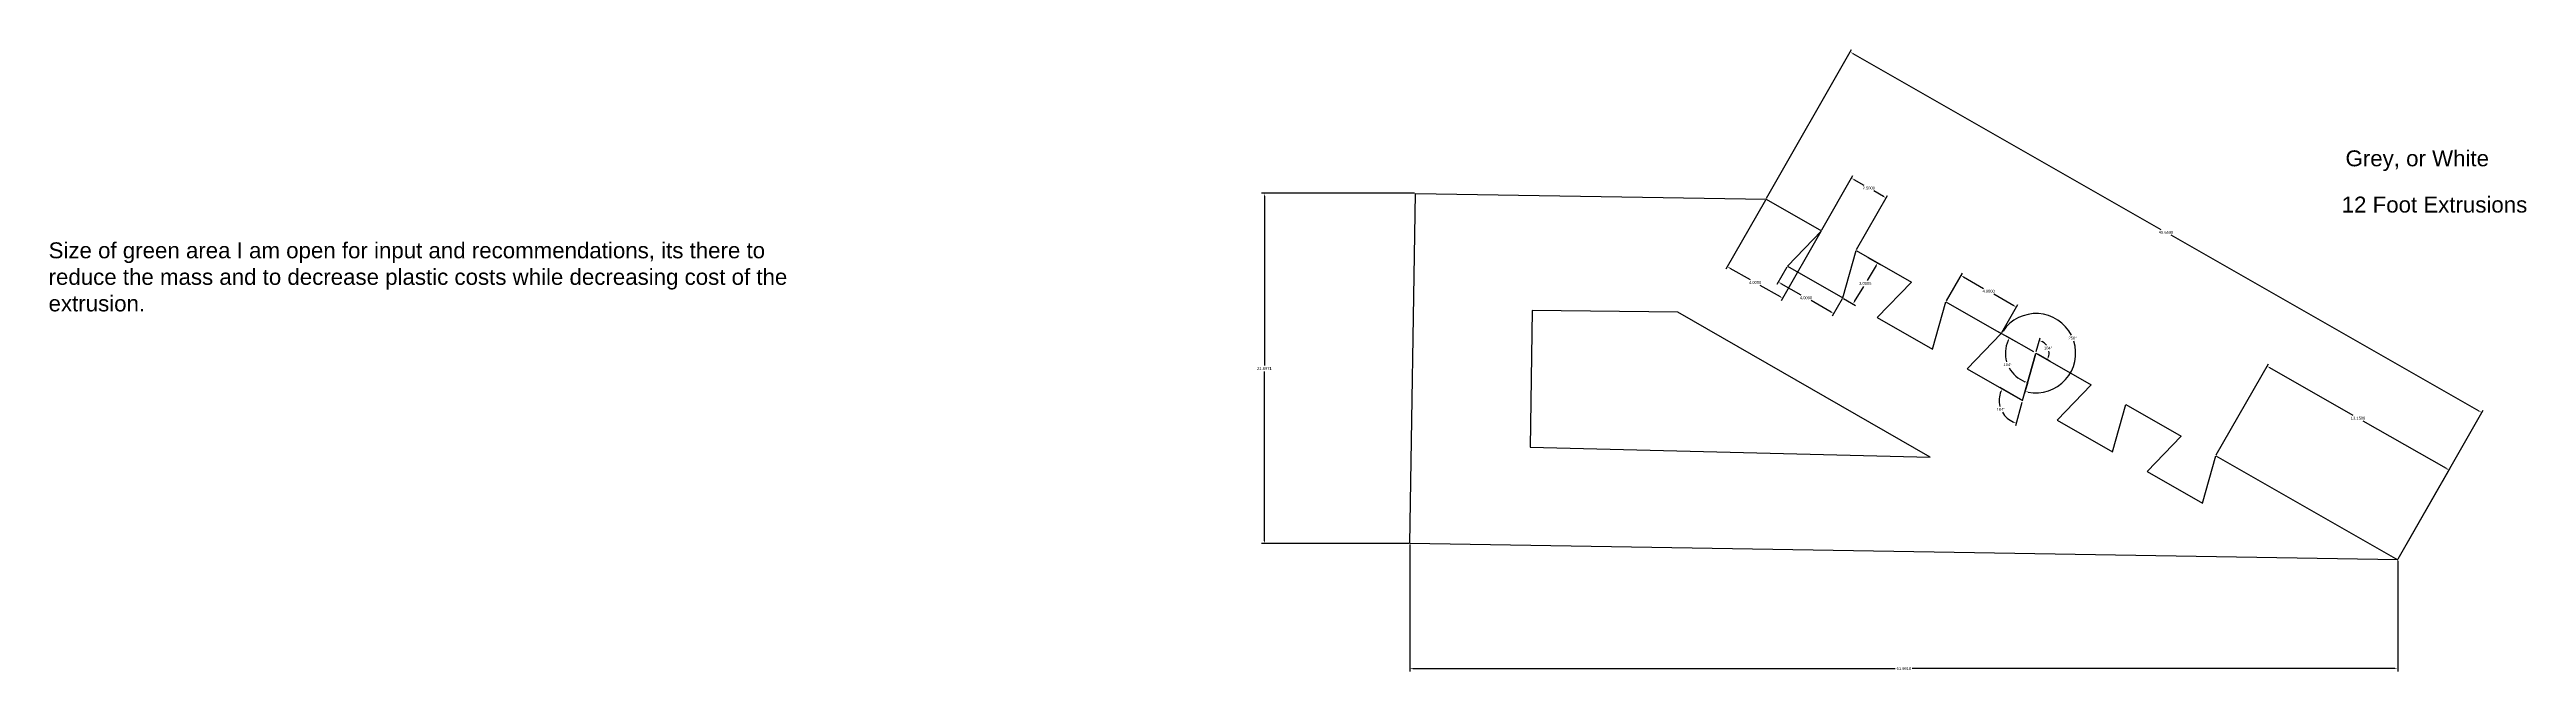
# Model space of a CAD drawing. Extents: x -85 to 70, y -8 to 31.
import ezdxf

# ---------------------------------------------------------------- set-up
doc = ezdxf.new("R2010")
doc.units = 0
doc.layers.get('0').update_dxf_attribs({"linetype": 'CONTINUOUS'})
doc.layers.get('DEFPOINTS').update_dxf_attribs({"linetype": 'CONTINUOUS'})
doc.styles.get("Standard").update_dxf_attribs({"font": 'ARIAL.TTF'})
doc.dimstyles.get("Standard").update_dxf_attribs({"dimtxt": 0.18, "dimasz": 0.18, "dimexe": 0.18, "dimexo": 0.0625, "dimgap": 0.09, "dimtad": 0, "dimtih": 1, "dimtoh": 1, "dimdec": 4, "dimzin": 0, "dimtxsty": 'STANDARD', "dimcen": 0.09, "dimazin": 3, "dimtfac": 1, "dimtdec": 4, "dimtofl": 0, "dimtmove": 0, "dimatfit": 3, "dimtolj": 1, "dimtzin": 0})

# ---------------------------------------------------------------- blocks, each defined once
blk = doc.blocks.new('*D6')
at = {"color": 0}
for p, q in [((25.86, 19.71), (27.8, 23.11)), ((27.87, 22.86), (28.48, 22.51)), ((28.03, 18.47), (29.97, 21.87)), ((29.73, 21.8), (29.12, 22.15))]:
    blk.add_line(p, q, dxfattribs=at)
for points in [[(27.89, 22.89), (27.86, 22.84), (27.71, 22.95)], [(29.71, 21.78), (29.74, 21.83), (29.88, 21.71)]]:
    blk.add_solid(points, dxfattribs=at)
at = {"layer": 'DEFPOINTS', "color": 0}
for p in [(29.88, 21.71), (25.83, 19.65), (28, 18.41)]:
    blk.add_point(p, dxfattribs=at)
at = {"color": 0, "linetype": 'BYBLOCK', "insert": (28.8, 22.33), "char_height": 0.18, "attachment_point": 5}
blk.add_mtext('\\A1;2.5000', dxfattribs=at)
blk = doc.blocks.new('*D8')
at = {"color": 0}
for p, q in [((23.66, 17.37), (23.03, 16.28)), ((23.28, 16.34), (24.54, 15.62)), ((26.44, 14.54), (25.18, 15.26)), ((27.13, 15.38), (26.51, 14.29))]:
    blk.add_line(p, q, dxfattribs=at)
for points in [[(23.29, 16.37), (23.26, 16.32), (23.12, 16.43)], [(26.43, 14.51), (26.46, 14.56), (26.6, 14.45)]]:
    blk.add_solid(points, dxfattribs=at)
at = {"layer": 'DEFPOINTS', "color": 0}
for p in [(23.69, 17.42), (26.6, 14.45), (27.16, 15.44)]:
    blk.add_point(p, dxfattribs=at)
at = {"color": 0, "linetype": 'BYBLOCK', "insert": (24.86, 15.44), "char_height": 0.18, "attachment_point": 5}
blk.add_mtext('\\A1;4.0000', dxfattribs=at)
blk = doc.blocks.new('*D10')
at = {"color": 0}
for p, q in [((29.26, 17.47), (28.69, 16.52)), ((28.75, 17.98), (29.51, 17.53)), ((27.91, 15.2), (28.48, 16.15)), ((27.22, 15.4), (27.97, 14.95))]:
    blk.add_line(p, q, dxfattribs=at)
for points in [[(29.29, 17.45), (29.23, 17.48), (29.35, 17.62)], [(27.88, 15.22), (27.93, 15.19), (27.81, 15.05)]]:
    blk.add_solid(points, dxfattribs=at)
at = {"layer": 'DEFPOINTS', "color": 0}
for p in [(28.7, 18.01), (29.35, 17.62), (27.16, 15.44)]:
    blk.add_point(p, dxfattribs=at)
at = {"color": 0, "linetype": 'BYBLOCK', "insert": (28.58, 16.34), "char_height": 0.18, "attachment_point": 5}
blk.add_mtext('\\A1;3.0005', dxfattribs=at)
blk = doc.blocks.new('*D13')
at = {"color": 0}
for p, q in [((22.39, 21.69), (27.72, 31.03)), ((27.79, 30.79), (47.13, 19.73)), ((67.11, 8.32), (47.77, 19.37)), ((62.02, -0.96), (67.36, 8.38))]:
    blk.add_line(p, q, dxfattribs=at)
for points in [[(27.81, 30.81), (27.78, 30.76), (27.63, 30.88)], [(67.1, 8.29), (67.13, 8.34), (67.27, 8.23)]]:
    blk.add_solid(points, dxfattribs=at)
at = {"layer": 'DEFPOINTS', "color": 0}
for p in [(22.36, 21.64), (67.27, 8.23), (61.99, -1.01)]:
    blk.add_point(p, dxfattribs=at)
at = {"color": 0, "linetype": 'BYBLOCK', "insert": (47.45, 19.55), "char_height": 0.18, "attachment_point": 5}
blk.add_mtext('\\A1;45.6508', dxfattribs=at)
blk = doc.blocks.new('*D26')
at = {"color": 0}
for p, q in [((0, -0.06), (0, -8.03)), ((61.99, -1.07), (61.99, -8.03)), ((0.18, -7.85), (30.46, -7.85)), ((61.81, -7.85), (31.53, -7.85))]:
    blk.add_line(p, q, dxfattribs=at)
for points in [[(0.18, -7.82), (0.18, -7.88), (0, -7.85)], [(61.81, -7.88), (61.81, -7.82), (61.99, -7.85)]]:
    blk.add_solid(points, dxfattribs=at)
at = {"layer": 'DEFPOINTS', "color": 0}
for p in [(0, 0), (61.99, -1.01), (61.99, -7.85)]:
    blk.add_point(p, dxfattribs=at)
at = {"color": 0, "linetype": 'BYBLOCK', "insert": (31, -7.85), "char_height": 0.18, "attachment_point": 5}
blk.add_mtext('\\A1;61.9918', dxfattribs=at)
blk = doc.blocks.new('*D30')
at = {"color": 0}
for p, q in [((33.67, 15.24), (34.67, 16.99)), ((34.74, 16.75), (36, 16.03)), ((37.9, 14.94), (36.64, 15.66)), ((37.15, 13.26), (38.15, 15.01))]:
    blk.add_line(p, q, dxfattribs=at)
for points in [[(34.76, 16.78), (34.73, 16.72), (34.59, 16.84)], [(37.89, 14.92), (37.92, 14.97), (38.06, 14.85)]]:
    blk.add_solid(points, dxfattribs=at)
at = {"layer": 'DEFPOINTS', "color": 0}
for p in [(33.64, 15.19), (38.06, 14.85), (37.12, 13.2)]:
    blk.add_point(p, dxfattribs=at)
at = {"color": 0, "linetype": 'BYBLOCK', "insert": (36.32, 15.85), "char_height": 0.18, "attachment_point": 5}
blk.add_mtext('\\A1;4.0000', dxfattribs=at)
blk = doc.blocks.new('*D32')
at = {"color": 0}
for p, q in [((38.33, 9.05), (37.02, 9.8)), ((38.41, 8.86), (38, 7.4))]:
    blk.add_line(p, q, dxfattribs=at)
for start, end in [(157.2821, 194.7365), (210.2434, 247.2644)]:
    blk.add_arc((38.45, 8.99), 1.47, start, end, dxfattribs=at)
for points in [[(37.12, 9.54), (37.07, 9.57), (37.17, 9.72)], [(37.87, 7.6), (37.89, 7.66), (38.05, 7.57)]]:
    blk.add_solid(points, dxfattribs=at)
at = {"color": 0, "linetype": 'BYBLOCK', "insert": (37.09, 8.43), "char_height": 0.18, "attachment_point": 5}
blk.add_mtext('\\A1;104%%d', dxfattribs=at)
blk = doc.blocks.new('*D34')
at = {"color": 0}
for p, q in [((39.31, 12.06), (39.56, 12.93)), ((39.38, 11.91), (40.16, 11.47))]:
    blk.add_line(p, q, dxfattribs=at)
for start, end in [(37, 61.7146), (342.8319, 8.9883)]:
    blk.add_arc((39.29, 11.96), 0.822, start, end, dxfattribs=at)
for points in [[(39.69, 12.72), (39.66, 12.66), (39.51, 12.75)], [(40.04, 11.73), (40.1, 11.71), (40, 11.56)]]:
    blk.add_solid(points, dxfattribs=at)
at = {"color": 0, "linetype": 'BYBLOCK', "insert": (40.05, 12.28), "char_height": 0.18, "attachment_point": 5}
blk.add_mtext('\\A1;104%%d', dxfattribs=at)
blk = doc.blocks.new('*D35')
at = {"color": 0}
for p, q in [((39.15, 12.04), (37.47, 13)), ((39.24, 11.81), (38.72, 9.95))]:
    blk.add_line(p, q, dxfattribs=at)
for start, end in [(155.6373, 196.4707), (208.3283, 248.9092)]:
    blk.add_arc((39.29, 11.96), 1.92, start, end, dxfattribs=at)
for points in [[(37.57, 12.74), (37.51, 12.77), (37.62, 12.91)], [(38.59, 10.15), (38.61, 10.2), (38.77, 10.12)]]:
    blk.add_solid(points, dxfattribs=at)
at = {"color": 0, "linetype": 'BYBLOCK', "insert": (37.51, 11.24), "char_height": 0.18, "attachment_point": 5}
blk.add_mtext('\\A1;104%%d', dxfattribs=at)
blk = doc.blocks.new('*D36')
at = {"color": 0}
for p, q in [((38.04, 12.67), (36.97, 13.29)), ((38.75, 10.06), (38.56, 9.39))]:
    blk.add_line(p, q, dxfattribs=at)
for start, end in [(26.9089, 146.1106), (258.4359, 17.7868)]:
    blk.add_arc((39.29, 11.96), 2.49, start, end, dxfattribs=at)
for points in [[(37.19, 13.37), (37.25, 13.34), (37.13, 13.2)], [(38.79, 9.55), (38.78, 9.5), (38.61, 9.57)]]:
    blk.add_solid(points, dxfattribs=at)
at = {"color": 0, "linetype": 'BYBLOCK', "insert": (41.59, 12.91), "char_height": 0.18, "attachment_point": 5}
blk.add_mtext('\\A1;256%%d', dxfattribs=at)
blk = doc.blocks.new('*D40')
at = {"color": 0}
for p, q in [((0.3, 22), (-9.3, 22)), ((-9.12, 21.82), (-9.12, 11.18)), ((-9.12, 0.18), (-9.12, 10.82)), ((-0.06, 0), (-9.3, 0))]:
    blk.add_line(p, q, dxfattribs=at)
for points in [[(-9.09, 21.82), (-9.15, 21.82), (-9.12, 22)], [(-9.15, 0.18), (-9.09, 0.18), (-9.12, 0)]]:
    blk.add_solid(points, dxfattribs=at)
at = {"layer": 'DEFPOINTS', "color": 0}
for p in [(0.36, 22), (-9.12, 0), (0, 0)]:
    blk.add_point(p, dxfattribs=at)
at = {"color": 0, "linetype": 'BYBLOCK', "insert": (-9.12, 11), "char_height": 0.18, "attachment_point": 5}
blk.add_mtext('\\A1;21.9971', dxfattribs=at)
blk = doc.blocks.new('*D45')
at = {"color": 0}
for p, q in [((50.6, 5.57), (53.88, 11.3)), ((53.95, 11.06), (59.18, 8.06)), ((65.05, 4.71), (59.82, 7.7)), ((62.02, -0.96), (65.3, 4.78))]:
    blk.add_line(p, q, dxfattribs=at)
for points in [[(53.96, 11.08), (53.93, 11.03), (53.79, 11.14)], [(65.04, 4.68), (65.07, 4.74), (65.21, 4.62)]]:
    blk.add_solid(points, dxfattribs=at)
at = {"layer": 'DEFPOINTS', "color": 0}
for p in [(50.57, 5.51), (65.21, 4.62), (61.99, -1.01)]:
    blk.add_point(p, dxfattribs=at)
at = {"color": 0, "linetype": 'BYBLOCK', "insert": (59.5, 7.88), "char_height": 0.18, "attachment_point": 5}
blk.add_mtext('\\A1;13.1508', dxfattribs=at)
blk = doc.blocks.new('*D47')
at = {"color": 0}
for p, q in [((22.32, 21.58), (19.84, 17.24)), ((25.8, 19.6), (23.31, 15.25)), ((20.09, 17.3), (21.35, 16.58)), ((23.25, 15.5), (21.98, 16.22))]:
    blk.add_line(p, q, dxfattribs=at)
for points in [[(20.1, 17.33), (20.07, 17.28), (19.93, 17.39)], [(23.23, 15.47), (23.26, 15.52), (23.4, 15.41)]]:
    blk.add_solid(points, dxfattribs=at)
at = {"layer": 'DEFPOINTS', "color": 0}
for p in [(22.36, 21.64), (25.83, 19.65), (23.4, 15.41)]:
    blk.add_point(p, dxfattribs=at)
at = {"color": 0, "linetype": 'BYBLOCK', "insert": (21.67, 16.4), "char_height": 0.18, "attachment_point": 5}
blk.add_mtext('\\A1;4.0000', dxfattribs=at)

msp = doc.modelspace()

# ---------------------------------------------------------------- linework, layer by layer
at = {"color": 5}
msp.add_lwpolyline([(61.99176, -1.01074), (0, 0), (0.35865, 21.99708), (22.35572, 21.63843), (25.8287, 19.65387), (23.6891, 17.42125), (27.16207, 15.43669), (27.9993, 18.41353), (31.47228, 16.42897), (29.33268, 14.19634), (32.80565, 12.21179), (33.64289, 15.18862), (37.11586, 13.20407), (34.97626, 10.97144), (38.44923, 8.98689), (39.28647, 11.96372), (42.75944, 9.97916), (40.61984, 7.74654), (44.09281, 5.76198), (44.93005, 8.73882), (48.40302, 6.75426), (46.26342, 4.52164), (49.73639, 2.53708), (50.57363, 5.51391)], close=True, dxfattribs=at)
at = {"color": 3, "linetype": 'BYBLOCK'}
msp.add_lwpolyline([(7.66863, 14.64795), (7.55961, 6.05797), (32.65659, 5.42461), (16.82254, 14.52919), (7.66863, 14.64795)], dxfattribs=at)

# ---------------------------------------------------------------- texts
at = {"linetype": 'BYBLOCK', "char_height": 1, "attachment_point": 1}
for s, insert, width in [('Grey, or White', (58.7143, 24.6973), 14.2002629), ('12 Foot Extrusions', (58.47225, 21.7927), 11.6990802)]:
    msp.add_mtext(s, dxfattribs=dict(at, insert=insert, width=width))
at = {"linetype": 'BYBLOCK', "insert": (-85.41338, 18.91978), "char_height": 1, "attachment_point": 1}
msp.add_mtext('Size of green area I am open for input and recommendations, its there to \\Preduce the mass and to decrease plastic costs while decreasing cost of the\\Pextrusion.', dxfattribs=at)

# ---------------------------------------------------------------- dimensions: what is measured, and where the dimension line sits
at = {"color": 1}
for base, p1, p2, angle, picture, middle in [((67.270679, 8.227372), (22.355724, 21.638428), (61.991761, -1.010735), 330.2551187, '*D13', (47.452661, 19.551954)), ((29.88463, 21.71285), (25.8287, 19.65387), (27.9993, 18.41353), 330.2551187, '*D6', (28.79933, 22.33302)), ((26.59647, 14.44689), (23.6891, 17.42125), (27.16207, 15.43669), 330.2551187, '*D8', (24.85999, 15.43917)), ((29.35264, 17.62353), (27.16207, 15.43669), (28.70007, 18.01309), 59.1645572, '*D10', (28.58364, 16.33533))]:
    dim = msp.add_linear_dim(base=base, p1=p1, p2=p2, angle=angle, dimstyle='STANDARD', override={"dimtmove": 2}, dxfattribs=at)
    dim.commit()
    dim.dimension.update_dxf_attribs({"geometry": picture, "text_midpoint": middle})
for base, p1, p2, angle, picture, middle in [((-9.12, 0), (0.35865, 21.99708), (0, 0), 90, '*D40', (-9.12, 10.99854)), ((23.40182, 15.40684), (22.35572, 21.63843), (25.8287, 19.65387), 330.2551187, '*D47', (21.66534, 16.39912)), ((38.05852, 14.85373), (33.64289, 15.18862), (37.11586, 13.20407), 330.2551187, '*D30', (36.32204, 15.84601)), ((65.20952, 4.62034), (50.57363, 5.51391), (61.99176, -1.01074), 330.2551187, '*D45', (59.50045, 7.88266))]:
    dim = msp.add_linear_dim(base=base, p1=p1, p2=p2, angle=angle, dimstyle='STANDARD', override={"dimtmove": 2})
    dim.commit()
    dim.dimension.update_dxf_attribs({"geometry": picture, "text_midpoint": middle})
for base, center, p1, p2, picture, middle in [((41.61952, 11.09665), (39.28647, 11.96372), (38.76748, 10.11843), (38.09606, 12.64395), '*D36', (41.58972, 12.9071)), ((37.37669, 11.798856), (39.286466, 11.963719), (39.20325, 12.011271), (39.260516, 11.871455), '*D35', (37.512612, 11.237176)), ((40.10509, 12.03439), (39.28647, 11.96372), (39.32214, 11.94334), (39.29759, 12.00327), '*D34', (40.04683, 12.27515)), ((36.98609, 8.86058), (38.44923, 8.98689), (38.38548, 9.02332), (38.42935, 8.9162), '*D32', (37.09022, 8.43026))]:
    dim = msp.add_angular_dim_3p(base=base, center=center, p1=p1, p2=p2, dimstyle='STANDARD', override={"dimtmove": 2})
    dim.commit()
    dim.dimension.update_dxf_attribs({"geometry": picture, "text_midpoint": middle})
dim = msp.add_linear_dim(base=(61.99176, -7.85074), p1=(0, 0), p2=(61.99176, -1.01074), dimstyle='STANDARD', override={"dimtmove": 2})
dim.commit()
dim.dimension.update_dxf_attribs({"geometry": '*D26', "text_midpoint": (30.99588, -7.85074)})

doc.saveas('drawing.dxf')
